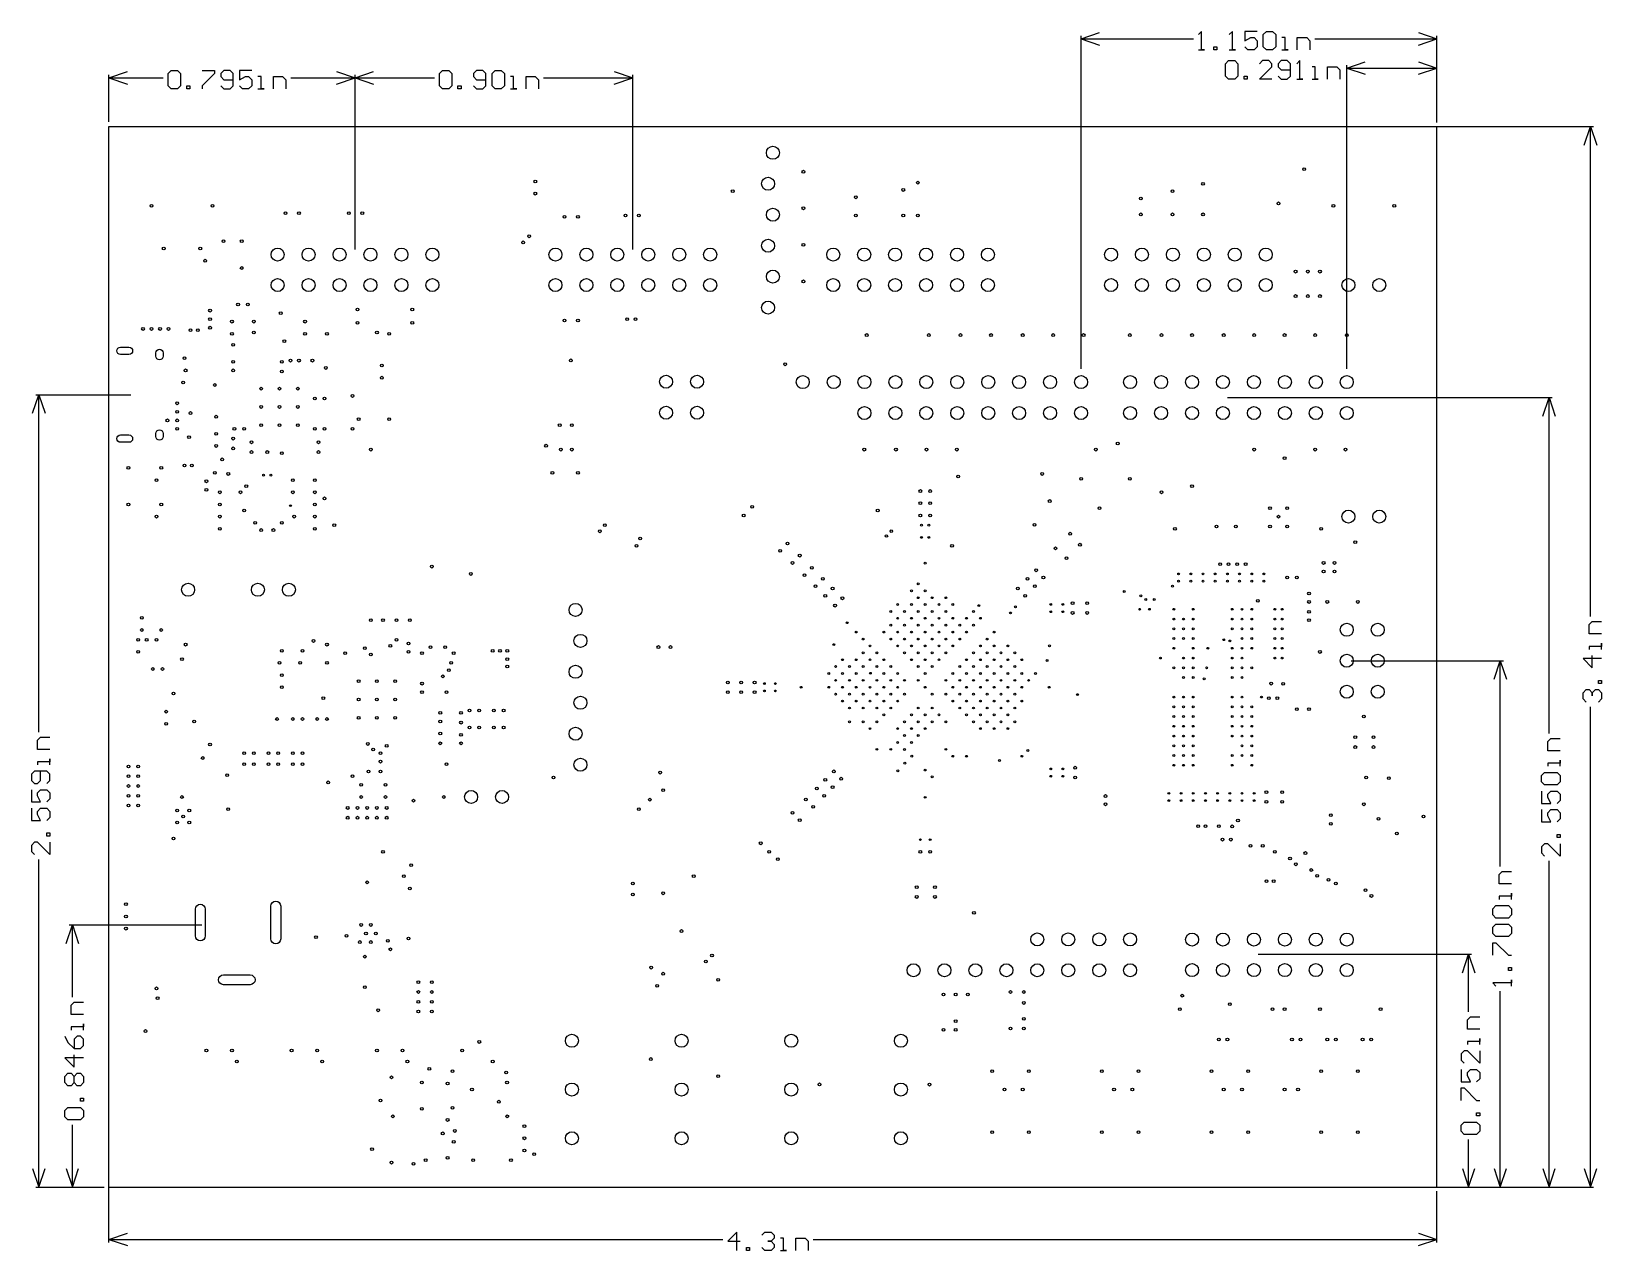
# Model space of a CAD drawing. Header units: millimetres. Extents: x 19 to 148, y 20 to 120.
import ezdxf

# ---------------------------------------------------------------- set-up
doc = ezdxf.new("R2010")
doc.units = ezdxf.units.MM
for name, color, linetype in [('Mechanical1', 6, 'Continuous'), ('PadHoleLayer', 156, 'Continuous'), ('ViaHoleLayer', 16, 'Continuous')]:
    doc.layers.add(name, color=color, linetype=linetype)

msp = doc.modelspace()

# ---------------------------------------------------------------- linework, layer by layer
at = {"layer": 'Mechanical1'}
for p, q in [((105.19, 119.6), (106.71, 120.11)), ((105.19, 92.53), (105.19, 119.85)), ((115.07, 120.21), (114.82, 119.96)), ((115.07, 118.69), (115.07, 120.21)), ((117.61, 120.21), (117.36, 119.96)), ((117.61, 118.69), (117.61, 120.21)), ((119.64, 120.21), (118.63, 120.21)), ((118.63, 120.21), (118.63, 119.45)), ((120.15, 119.96), (120.4, 120.21)), ((120.15, 118.94), (120.15, 119.96)), ((120.4, 120.21), (120.91, 120.21)), ((120.91, 120.21), (121.17, 119.96)), ((121.17, 119.96), (121.17, 118.94)), ((132.88, 120.11), (134.4, 119.6)), ((134.4, 112.75), (134.4, 119.85)), ((105.19, 119.6), (106.71, 119.09)), ((105.19, 119.6), (114.41, 119.6)), ((114.82, 118.69), (115.33, 118.69)), ((115.33, 118.69), (115.07, 118.69)), ((116.09, 118.69), (116.09, 118.94)), ((116.09, 118.94), (116.34, 118.94)), ((116.34, 118.69), (116.09, 118.69)), ((116.34, 118.94), (116.34, 118.69)), ((117.36, 118.69), (117.87, 118.69)), ((117.87, 118.69), (117.61, 118.69)), ((118.63, 119.45), (119.13, 119.7)), ((118.88, 118.69), (118.63, 118.94)), ((119.39, 118.69), (118.88, 118.69)), ((119.13, 119.7), (119.39, 119.7)), ((119.39, 119.7), (119.64, 119.45)), ((119.64, 118.94), (119.39, 118.69)), ((119.64, 119.45), (119.64, 118.94)), ((120.4, 118.69), (120.15, 118.94)), ((120.91, 118.69), (120.4, 118.69)), ((121.17, 118.94), (120.91, 118.69)), ((121.93, 119.7), (121.67, 119.7)), ((121.67, 118.69), (122.18, 118.69)), ((121.93, 118.69), (121.93, 119.7)), ((122.18, 118.69), (121.93, 118.69)), ((122.94, 118.69), (122.94, 119.7)), ((122.94, 119.7), (123.71, 119.7)), ((123.71, 119.7), (123.96, 119.45)), ((123.96, 119.45), (123.96, 118.69)), ((124.37, 119.6), (134.4, 119.6)), ((132.88, 119.09), (134.4, 119.6)), ((117.05, 117.56), (117.3, 117.81)), ((117.05, 116.54), (117.05, 117.56)), ((117.3, 117.81), (117.81, 117.81)), ((117.81, 117.81), (118.06, 117.56)), ((118.06, 117.56), (118.06, 116.54)), ((120.09, 117.81), (119.84, 117.56)), ((119.84, 116.29), (120.86, 117.3)), ((120.6, 117.81), (120.09, 117.81)), ((120.86, 117.56), (120.6, 117.81)), ((120.86, 117.3), (120.86, 117.56)), ((121.62, 117.81), (121.36, 117.56)), ((121.36, 117.56), (121.36, 117.3)), ((121.36, 117.3), (121.62, 117.05)), ((122.12, 117.81), (121.62, 117.81)), ((122.38, 117.56), (122.12, 117.81)), ((122.38, 116.54), (122.38, 117.56)), ((123.14, 117.81), (122.89, 117.56)), ((123.14, 116.29), (123.14, 117.81)), ((124.41, 117.3), (124.16, 117.3)), ((124.41, 116.29), (124.41, 117.3)), ((125.43, 116.29), (125.43, 117.3)), ((125.43, 117.3), (126.19, 117.3)), ((126.19, 117.3), (126.44, 117.05)), ((127, 117.2), (128.52, 117.71)), ((127, 92.53), (127, 117.45)), ((132.88, 117.71), (134.4, 117.2)), ((134.4, 112.75), (134.4, 117.45)), ((25.4, 116.4), (26.92, 116.91)), ((25.4, 112.78), (25.4, 116.65)), ((25.4, 116.4), (26.92, 115.89)), ((25.4, 116.4), (29.86, 116.4)), ((30.27, 116.76), (30.52, 117.01)), ((30.27, 115.74), (30.27, 116.76)), ((30.52, 117.01), (31.03, 117.01)), ((31.03, 117.01), (31.28, 116.76)), ((31.28, 116.76), (31.28, 115.74)), ((33.06, 117.01), (34.08, 117.01)), ((34.08, 116.76), (33.06, 115.74)), ((34.08, 117.01), (34.08, 116.76)), ((34.84, 117.01), (34.59, 116.76)), ((34.59, 116.76), (34.59, 116.5)), ((34.59, 116.5), (34.84, 116.25)), ((35.35, 117.01), (34.84, 117.01)), ((34.84, 116.25), (35.6, 116.25)), ((35.6, 116.76), (35.35, 117.01)), ((35.6, 115.74), (35.6, 116.76)), ((37.12, 117.01), (36.11, 117.01)), ((36.11, 117.01), (36.11, 116.25)), ((36.11, 116.25), (36.62, 116.5)), ((36.62, 116.5), (36.87, 116.5)), ((36.87, 116.5), (37.12, 116.25)), ((37.12, 116.25), (37.12, 115.74)), ((37.89, 116.5), (37.63, 116.5)), ((37.89, 115.49), (37.89, 116.5)), ((38.9, 115.49), (38.9, 116.5)), ((38.9, 116.5), (39.66, 116.5)), ((39.66, 116.5), (39.92, 116.25)), ((39.92, 116.25), (39.92, 115.49)), ((40.32, 116.4), (45.6, 116.4)), ((44.08, 116.91), (45.6, 116.4)), ((44.08, 115.89), (45.6, 116.4)), ((45.6, 116.4), (47.12, 116.91)), ((45.6, 102.33), (45.6, 116.65)), ((45.6, 102.33), (45.6, 116.65)), ((45.6, 116.4), (47.12, 115.89)), ((45.6, 116.4), (52.12, 116.4)), ((52.53, 116.76), (52.78, 117.01)), ((52.53, 115.74), (52.53, 116.76)), ((52.78, 117.01), (53.29, 117.01)), ((53.29, 117.01), (53.55, 116.76)), ((53.55, 116.76), (53.55, 115.74)), ((55.58, 117.01), (55.32, 116.76)), ((55.32, 116.76), (55.32, 116.5)), ((55.32, 116.5), (55.58, 116.25)), ((56.09, 117.01), (55.58, 117.01)), ((55.58, 116.25), (56.34, 116.25)), ((56.34, 116.76), (56.09, 117.01)), ((56.34, 115.74), (56.34, 116.76)), ((56.85, 116.76), (57.1, 117.01)), ((56.85, 115.74), (56.85, 116.76)), ((57.1, 117.01), (57.61, 117.01)), ((57.61, 117.01), (57.86, 116.76)), ((57.86, 116.76), (57.86, 115.74)), ((58.62, 116.5), (58.37, 116.5)), ((58.62, 115.49), (58.62, 116.5)), ((59.64, 115.49), (59.64, 116.5)), ((59.64, 116.5), (60.4, 116.5)), ((60.4, 116.5), (60.66, 116.25)), ((60.66, 116.25), (60.66, 115.49)), ((61.06, 116.4), (68.4, 116.4)), ((66.88, 116.91), (68.4, 116.4)), ((66.88, 115.89), (68.4, 116.4)), ((68.4, 102.33), (68.4, 116.65)), ((117.3, 116.29), (117.05, 116.54)), ((117.81, 116.29), (117.3, 116.29)), ((118.06, 116.54), (117.81, 116.29)), ((118.57, 116.29), (118.57, 116.54)), ((118.57, 116.54), (118.82, 116.54)), ((118.82, 116.29), (118.57, 116.29)), ((118.82, 116.54), (118.82, 116.29)), ((120.86, 116.29), (119.84, 116.29)), ((121.36, 116.54), (121.62, 116.29)), ((121.62, 117.05), (122.38, 117.05)), ((121.62, 116.29), (122.12, 116.29)), ((122.12, 116.29), (122.38, 116.54)), ((122.89, 116.29), (123.39, 116.29)), ((123.39, 116.29), (123.14, 116.29)), ((124.16, 116.29), (124.66, 116.29)), ((124.66, 116.29), (124.41, 116.29)), ((126.44, 117.05), (126.44, 116.29)), ((127, 117.2), (128.52, 116.69)), ((127, 117.2), (130.7, 117.2)), ((130.7, 117.2), (134.4, 117.2)), ((132.88, 116.69), (134.4, 117.2)), ((30.52, 115.49), (30.27, 115.74)), ((31.03, 115.49), (30.52, 115.49)), ((31.28, 115.74), (31.03, 115.49)), ((31.79, 115.49), (31.79, 115.74)), ((31.79, 115.74), (32.05, 115.74)), ((32.05, 115.49), (31.79, 115.49)), ((32.05, 115.74), (32.05, 115.49)), ((33.06, 115.74), (33.06, 115.49)), ((34.59, 115.74), (34.84, 115.49)), ((34.84, 115.49), (35.35, 115.49)), ((35.35, 115.49), (35.6, 115.74)), ((36.36, 115.49), (36.11, 115.74)), ((36.87, 115.49), (36.36, 115.49)), ((37.12, 115.74), (36.87, 115.49)), ((37.63, 115.49), (38.14, 115.49)), ((38.14, 115.49), (37.89, 115.49)), ((52.78, 115.49), (52.53, 115.74)), ((53.29, 115.49), (52.78, 115.49)), ((53.55, 115.74), (53.29, 115.49)), ((54.05, 115.49), (54.05, 115.74)), ((54.05, 115.74), (54.31, 115.74)), ((54.31, 115.49), (54.05, 115.49)), ((54.31, 115.74), (54.31, 115.49)), ((55.32, 115.74), (55.58, 115.49)), ((55.58, 115.49), (56.09, 115.49)), ((56.09, 115.49), (56.34, 115.74)), ((57.1, 115.49), (56.85, 115.74)), ((57.61, 115.49), (57.1, 115.49)), ((57.86, 115.74), (57.61, 115.49)), ((58.37, 115.49), (58.88, 115.49)), ((58.88, 115.49), (58.62, 115.49)), ((25.4, 112.4), (93.98, 112.4)), ((25.4, 25.4), (25.4, 112.4)), ((25.78, 112.4), (147.25, 112.4)), ((93.98, 112.4), (134.4, 112.4)), ((134.4, 25.4), (134.4, 112.4)), ((146.49, 110.88), (147, 112.4)), ((147, 112.4), (147.51, 110.88)), ((147, 72.2), (147, 112.4)), ((25.4, 20.85), (25.4, 112.02)), ((19.14, 88.88), (19.65, 90.4)), ((19.4, 90.4), (27.2, 90.4)), ((19.65, 90.4), (20.16, 88.88)), ((19.65, 62.72), (19.65, 90.4)), ((117.2, 90.17), (143.85, 90.17)), ((143.09, 88.65), (143.6, 90.17)), ((143.6, 90.17), (144.11, 88.65)), ((143.6, 62.61), (143.6, 90.17)), ((146.9, 71.54), (147.15, 71.79)), ((146.9, 70.78), (146.9, 71.54)), ((147.15, 71.79), (147.91, 71.79)), ((147.91, 70.78), (146.9, 70.78)), ((147.91, 69.76), (146.9, 69.76)), ((146.9, 69.76), (146.9, 69.51)), ((147.91, 69.51), (147.91, 70.02)), ((147.91, 70.02), (147.91, 69.76)), ((127.36, 68.58), (139.85, 68.58)), ((139.09, 67.06), (139.6, 68.58)), ((139.6, 68.58), (140.11, 67.06)), ((139.6, 51.69), (139.6, 68.58)), ((147.91, 68.75), (146.39, 68.75)), ((146.39, 68.75), (147.15, 67.99)), ((147.15, 67.99), (147.15, 69)), ((146.39, 65.95), (146.64, 66.21)), ((146.39, 65.45), (146.39, 65.95)), ((146.64, 66.21), (146.9, 66.21)), ((146.9, 66.21), (147.15, 65.95)), ((147.15, 65.95), (147.41, 66.21)), ((147.15, 65.95), (147.15, 65.7)), ((147.15, 65.7), (147.15, 65.95)), ((147.41, 66.21), (147.66, 66.21)), ((147.66, 66.72), (147.66, 66.97)), ((147.66, 66.97), (147.91, 66.97)), ((147.91, 66.72), (147.66, 66.72)), ((147.66, 66.21), (147.91, 65.95)), ((147.91, 66.97), (147.91, 66.72)), ((147.91, 65.95), (147.91, 65.45)), ((146.64, 65.19), (146.39, 65.45)), ((147, 25.4), (147, 64.79)), ((147.91, 65.45), (147.66, 65.19)), ((19.55, 62.06), (19.8, 62.32)), ((19.55, 61.3), (19.55, 62.06)), ((19.8, 62.32), (20.56, 62.32)), ((143.5, 61.95), (143.75, 62.2)), ((143.5, 61.19), (143.5, 61.95)), ((143.75, 62.2), (144.51, 62.2)), ((20.56, 61.3), (19.55, 61.3)), ((144.51, 61.19), (143.5, 61.19)), ((19.29, 59.52), (19.04, 59.27)), ((20.31, 59.52), (19.29, 59.52)), ((20.56, 60.29), (19.55, 60.29)), ((19.55, 60.29), (19.55, 60.03)), ((19.8, 58.76), (19.8, 59.52)), ((20.56, 59.27), (20.31, 59.52)), ((20.56, 60.03), (20.56, 60.54)), ((20.56, 60.54), (20.56, 60.29)), ((142.99, 59.16), (143.24, 59.41)), ((143.24, 59.41), (144.26, 59.41)), ((144.51, 60.17), (143.5, 60.17)), ((143.5, 60.17), (143.5, 59.92)), ((144.26, 59.41), (144.51, 59.16)), ((144.51, 59.92), (144.51, 60.43)), ((144.51, 60.43), (144.51, 60.17)), ((19.04, 59.27), (19.04, 58.76)), ((19.04, 58.76), (19.29, 58.51)), ((19.04, 58), (19.04, 56.99)), ((19.29, 58.51), (19.55, 58.51)), ((19.55, 58.51), (19.8, 58.76)), ((19.55, 57.75), (19.8, 58)), ((19.8, 58), (20.31, 58)), ((20.31, 58.51), (20.56, 58.76)), ((20.31, 58), (20.56, 57.75)), ((20.56, 58.76), (20.56, 59.27)), ((142.99, 58.65), (142.99, 59.16)), ((143.24, 58.39), (142.99, 58.65)), ((144.26, 58.39), (143.24, 58.39)), ((144.51, 58.65), (144.26, 58.39)), ((144.51, 59.16), (144.51, 58.65)), ((19.04, 56.99), (19.8, 56.99)), ((19.55, 57.49), (19.55, 57.75)), ((19.8, 56.99), (19.55, 57.49)), ((20.56, 57.24), (20.31, 56.99)), ((20.56, 57.75), (20.56, 57.24)), ((142.99, 57.89), (142.99, 56.87)), ((142.99, 56.87), (143.75, 56.87)), ((143.5, 57.63), (143.75, 57.89)), ((143.5, 57.38), (143.5, 57.63)), ((143.75, 56.87), (143.5, 57.38)), ((143.75, 57.89), (144.26, 57.89)), ((144.26, 57.89), (144.51, 57.63)), ((144.51, 57.12), (144.26, 56.87)), ((144.51, 57.63), (144.51, 57.12)), ((19.04, 56.48), (19.04, 55.46)), ((19.04, 55.46), (19.8, 55.46)), ((19.55, 56.22), (19.8, 56.48)), ((19.55, 55.97), (19.55, 56.22)), ((19.8, 55.46), (19.55, 55.97)), ((19.8, 56.48), (20.31, 56.48)), ((20.31, 56.48), (20.56, 56.22)), ((20.56, 55.72), (20.31, 55.46)), ((20.56, 56.22), (20.56, 55.72)), ((142.99, 56.36), (142.99, 55.35)), ((143.5, 56.11), (143.75, 56.36)), ((143.5, 55.86), (143.5, 56.11)), ((143.75, 55.35), (143.5, 55.86)), ((143.75, 56.36), (144.26, 56.36)), ((144.26, 56.36), (144.51, 56.11)), ((144.51, 55.6), (144.26, 55.35)), ((144.51, 56.11), (144.51, 55.6)), ((20.31, 54.19), (20.31, 54.45)), ((20.31, 54.45), (20.56, 54.45)), ((20.56, 54.19), (20.31, 54.19)), ((20.56, 54.45), (20.56, 54.19)), ((142.99, 55.35), (143.75, 55.35)), ((144.26, 54.08), (144.26, 54.33)), ((144.26, 54.33), (144.51, 54.33)), ((144.51, 54.33), (144.51, 54.08)), ((19.29, 53.68), (19.04, 53.43)), ((19.04, 53.43), (19.04, 52.92)), ((19.04, 52.92), (19.29, 52.67)), ((19.55, 53.68), (19.29, 53.68)), ((20.56, 52.67), (19.55, 53.68)), ((20.56, 53.68), (20.56, 52.67)), ((143.24, 53.57), (142.99, 53.32)), ((142.99, 53.32), (142.99, 52.81)), ((143.5, 53.57), (143.24, 53.57)), ((144.51, 52.55), (143.5, 53.57)), ((144.51, 54.08), (144.26, 54.08)), ((144.51, 53.57), (144.51, 52.55)), ((19.65, 25.4), (19.65, 52.26)), ((142.99, 52.81), (143.24, 52.55)), ((143.6, 25.4), (143.6, 52.15)), ((139.5, 51.03), (139.75, 51.28)), ((139.5, 50.27), (139.5, 51.03)), ((140.51, 50.27), (139.5, 50.27)), ((139.75, 51.28), (140.51, 51.28)), ((140.51, 49.25), (139.5, 49.25)), ((139.5, 49.25), (139.5, 49)), ((140.51, 49), (140.51, 49.5)), ((140.51, 49.5), (140.51, 49.25)), ((138.99, 48.23), (139.24, 48.49)), ((138.99, 47.73), (138.99, 48.23)), ((139.24, 47.47), (138.99, 47.73)), ((139.24, 48.49), (140.26, 48.49)), ((140.26, 48.49), (140.51, 48.23)), ((140.51, 47.73), (140.26, 47.47)), ((140.51, 48.23), (140.51, 47.73)), ((21.89, 45.38), (22.4, 46.9)), ((22.15, 46.9), (33.04, 46.9)), ((22.4, 46.9), (22.91, 45.38)), ((22.4, 40.97), (22.4, 46.9)), ((138.99, 46.71), (139.24, 46.96)), ((138.99, 46.2), (138.99, 46.71)), ((140.26, 47.47), (139.24, 47.47)), ((139.24, 46.96), (140.26, 46.96)), ((140.26, 46.96), (140.51, 46.71)), ((140.51, 46.71), (140.51, 46.2)), ((139.24, 45.95), (138.99, 46.2)), ((138.99, 44.43), (138.99, 45.44)), ((138.99, 45.44), (139.24, 45.44)), ((140.26, 45.95), (139.24, 45.95)), ((139.24, 45.44), (140.26, 44.43)), ((140.51, 46.2), (140.26, 45.95)), ((119.74, 44.5), (137.25, 44.5)), ((136.49, 42.98), (137, 44.5)), ((137, 44.5), (137.51, 42.98)), ((137, 39.77), (137, 44.5)), ((140.26, 44.43), (140.51, 44.43)), ((140.26, 43.16), (140.26, 43.41)), ((140.26, 43.41), (140.51, 43.41)), ((140.51, 43.16), (140.26, 43.16)), ((140.51, 43.41), (140.51, 43.16)), ((140.51, 42.14), (138.99, 42.14)), ((138.99, 42.14), (139.24, 41.89)), ((139.6, 25.4), (139.6, 41.48)), ((140.51, 41.89), (140.51, 42.39)), ((140.51, 42.39), (140.51, 42.14)), ((22.3, 40.31), (22.55, 40.57)), ((22.3, 39.55), (22.3, 40.31)), ((22.55, 40.57), (23.31, 40.57)), ((23.31, 39.55), (22.3, 39.55)), ((23.31, 38.28), (23.31, 38.79)), ((23.31, 38.79), (23.31, 38.54)), ((136.9, 39.11), (137.15, 39.37)), ((136.9, 38.35), (136.9, 39.11)), ((137.15, 39.37), (137.91, 39.37)), ((21.79, 37.77), (22.04, 37.27)), ((23.31, 38.54), (22.3, 38.54)), ((22.3, 38.54), (22.3, 38.28)), ((22.81, 37.77), (22.55, 37.52)), ((22.55, 37.52), (22.55, 36.76)), ((23.06, 37.77), (22.81, 37.77)), ((23.31, 37.52), (23.06, 37.77)), ((23.31, 37.01), (23.31, 37.52)), ((137.91, 38.35), (136.9, 38.35)), ((137.91, 37.08), (137.91, 37.59)), ((137.91, 37.59), (137.91, 37.34)), ((22.04, 37.27), (22.55, 36.76)), ((22.55, 36.76), (23.06, 36.76)), ((22.55, 35.24), (22.55, 36.25)), ((23.06, 36.76), (23.31, 37.01)), ((136.64, 36.57), (136.39, 36.32)), ((136.39, 36.32), (136.39, 35.81)), ((136.9, 36.57), (136.64, 36.57)), ((137.91, 37.34), (136.9, 37.34)), ((136.9, 37.34), (136.9, 37.08)), ((137.91, 35.56), (136.9, 36.57)), ((137.91, 36.57), (137.91, 35.56)), ((23.31, 36), (21.79, 36)), ((21.79, 36), (22.55, 35.24)), ((136.39, 35.81), (136.64, 35.56)), ((136.39, 35.05), (136.39, 34.04)), ((136.9, 34.8), (137.15, 35.05)), ((136.9, 34.54), (136.9, 34.8)), ((137.15, 35.05), (137.66, 35.05)), ((137.66, 35.05), (137.91, 34.8)), ((137.91, 34.8), (137.91, 34.29)), ((21.79, 34.47), (22.04, 34.73)), ((21.79, 33.97), (21.79, 34.47)), ((22.04, 33.71), (21.79, 33.97)), ((22.04, 34.73), (22.3, 34.73)), ((22.3, 33.71), (22.04, 33.71)), ((22.3, 34.73), (22.55, 34.47)), ((22.55, 33.97), (22.3, 33.71)), ((22.55, 34.47), (22.81, 34.73)), ((22.55, 33.97), (22.55, 34.47)), ((22.81, 33.71), (22.55, 33.97)), ((22.81, 34.73), (23.06, 34.73)), ((23.06, 33.71), (22.81, 33.71)), ((23.06, 34.73), (23.31, 34.47)), ((23.31, 33.97), (23.06, 33.71)), ((23.31, 34.47), (23.31, 33.97)), ((136.39, 34.04), (137.15, 34.04)), ((136.39, 32.51), (136.39, 33.53)), ((136.39, 33.53), (136.64, 33.53)), ((136.64, 33.53), (137.66, 32.51)), ((137.15, 34.04), (136.9, 34.54)), ((137.91, 34.29), (137.66, 34.04)), ((23.06, 32.44), (23.06, 32.7)), ((23.06, 32.7), (23.31, 32.7)), ((23.31, 32.44), (23.06, 32.44)), ((23.31, 32.7), (23.31, 32.44)), ((137.66, 32.51), (137.91, 32.51)), ((21.79, 31.68), (22.04, 31.93)), ((21.79, 31.17), (21.79, 31.68)), ((22.04, 30.92), (21.79, 31.17)), ((22.04, 31.93), (23.06, 31.93)), ((23.06, 31.93), (23.31, 31.68)), ((23.31, 31.17), (23.06, 30.92)), ((23.31, 31.68), (23.31, 31.17)), ((137.66, 31.24), (137.66, 31.5)), ((137.66, 31.5), (137.91, 31.5)), ((137.91, 31.24), (137.66, 31.24)), ((137.91, 31.5), (137.91, 31.24)), ((23.06, 30.92), (22.04, 30.92)), ((22.4, 25.4), (22.4, 30.51)), ((136.39, 30.48), (136.64, 30.73)), ((136.39, 29.97), (136.39, 30.48)), ((136.64, 29.72), (136.39, 29.97)), ((136.64, 30.73), (137.66, 30.73)), ((137.66, 29.72), (136.64, 29.72)), ((137.66, 30.73), (137.91, 30.48)), ((137.91, 29.97), (137.66, 29.72)), ((137.91, 30.48), (137.91, 29.97)), ((137, 25.4), (137, 29.31)), ((19.14, 26.92), (19.65, 25.4)), ((19.65, 25.4), (20.16, 26.92)), ((21.89, 26.92), (22.4, 25.4)), ((22.4, 25.4), (22.91, 26.92)), ((136.49, 26.92), (137, 25.4)), ((137, 25.4), (137.51, 26.92)), ((139.09, 26.92), (139.6, 25.4)), ((139.6, 25.4), (140.11, 26.92)), ((143.09, 26.92), (143.6, 25.4)), ((143.6, 25.4), (144.11, 26.92)), ((146.49, 26.92), (147, 25.4)), ((147, 25.4), (147.51, 26.92)), ((19.4, 25.4), (25.02, 25.4)), ((22.15, 25.4), (25.02, 25.4)), ((25.4, 25.4), (93.98, 25.4)), ((25.4, 25.4), (147.25, 25.4)), ((93.98, 25.4), (134.4, 25.4)), ((134.4, 20.85), (134.4, 25.05)), ((134.75, 25.4), (137.25, 25.4)), ((134.75, 25.4), (139.85, 25.4)), ((134.75, 25.4), (143.85, 25.4)), ((25.4, 21.1), (26.92, 21.61)), ((25.4, 21.1), (26.92, 20.59)), ((25.4, 21.1), (75.79, 21.1)), ((76.95, 21.71), (76.19, 20.95)), ((76.19, 20.95), (77.21, 20.95)), ((76.95, 20.19), (76.95, 21.71)), ((78.99, 21.46), (79.24, 21.71)), ((79.24, 21.71), (79.75, 21.71)), ((79.75, 20.95), (79.49, 20.95)), ((79.49, 20.95), (79.75, 20.95)), ((79.75, 21.71), (80, 21.46)), ((80, 21.2), (79.75, 20.95)), ((79.75, 20.95), (80, 20.69)), ((80, 21.46), (80, 21.2)), ((80, 20.69), (80, 20.44)), ((80.76, 21.2), (80.51, 21.2)), ((80.76, 20.19), (80.76, 21.2)), ((81.78, 20.19), (81.78, 21.2)), ((81.78, 21.2), (82.54, 21.2)), ((82.54, 21.2), (82.79, 20.95)), ((82.79, 20.95), (82.79, 20.19)), ((83.2, 21.1), (134.4, 21.1)), ((132.88, 21.61), (134.4, 21.1)), ((132.88, 20.59), (134.4, 21.1)), ((77.72, 20.19), (77.72, 20.44)), ((77.72, 20.44), (77.97, 20.44)), ((77.97, 20.19), (77.72, 20.19)), ((77.97, 20.44), (77.97, 20.19)), ((79.24, 20.19), (78.99, 20.44)), ((79.75, 20.19), (79.24, 20.19)), ((80, 20.44), (79.75, 20.19)), ((80.51, 20.19), (81.02, 20.19)), ((81.02, 20.19), (80.76, 20.19))]:
    msp.add_line(p, q, dxfattribs=at)
at = {"layer": 'PadHoleLayer'}
for points in [[(26.35, 94.3), (27.05, 94.3, -1), (27.05, 93.7), (26.35, 93.7, -1)], [(29.25, 93.57), (29.25, 93.83, -1), (29.85, 93.83), (29.85, 93.57, -1)], [(26.35, 87.1), (27.05, 87.1, -1), (27.05, 86.5), (26.35, 86.5, -1)], [(29.25, 86.97), (29.25, 87.22, -1), (29.85, 87.22), (29.85, 86.97, -1)], [(32.5, 46), (32.5, 48.2, -1), (33.3, 48.2), (33.3, 46, -1)], [(39.5, 48.45), (39.5, 45.75, -1), (38.7, 45.75), (38.7, 48.45, -1)], [(37, 42), (34.8, 42, -1), (34.8, 42.8), (37, 42.8, -1)]]:
    msp.add_lwpolyline(points, format="xyb", close=True, dxfattribs=at)
msp.add_lwpolyline([(121.4, 80.4), (121.4, 80.4), (121.4, 80.4), (121.4, 80.4)], close=True, dxfattribs=at)
for centre, radius in [((79.9, 110.25), 0.534), ((79.5, 107.71), 0.534), ((79.9, 105.17), 0.534), ((79.5, 102.63), 0.534), ((39.25, 101.9), 0.534), ((41.79, 101.9), 0.534), ((44.33, 101.9), 0.534), ((46.87, 101.9), 0.534), ((49.41, 101.9), 0.534), ((51.95, 101.9), 0.534), ((62.05, 101.9), 0.534), ((64.59, 101.9), 0.534), ((67.13, 101.9), 0.534), ((69.67, 101.9), 0.534), ((72.21, 101.9), 0.534), ((74.75, 101.9), 0.534), ((84.85, 101.9), 0.534), ((87.39, 101.9), 0.534), ((89.93, 101.9), 0.534), ((92.47, 101.9), 0.534), ((95.01, 101.9), 0.534), ((97.55, 101.9), 0.534), ((107.65, 101.9), 0.534), ((110.19, 101.9), 0.534), ((112.73, 101.9), 0.534), ((115.27, 101.9), 0.534), ((117.81, 101.9), 0.534), ((120.35, 101.9), 0.534), ((79.9, 100.09), 0.534), ((39.25, 99.4), 0.534), ((41.79, 99.4), 0.534), ((44.33, 99.4), 0.534), ((46.87, 99.4), 0.534), ((49.41, 99.4), 0.534), ((51.95, 99.4), 0.534), ((62.05, 99.4), 0.534), ((64.59, 99.4), 0.534), ((67.13, 99.4), 0.534), ((69.67, 99.4), 0.534), ((72.21, 99.4), 0.534), ((74.75, 99.4), 0.534), ((84.85, 99.4), 0.534), ((87.39, 99.4), 0.534), ((89.93, 99.4), 0.534), ((92.47, 99.4), 0.534), ((95.01, 99.4), 0.534), ((97.55, 99.4), 0.534), ((107.65, 99.4), 0.534), ((110.19, 99.4), 0.534), ((112.73, 99.4), 0.534), ((115.27, 99.4), 0.534), ((117.81, 99.4), 0.534), ((120.35, 99.4), 0.534), ((127.13, 99.4), 0.534), ((129.67, 99.4), 0.534), ((79.5, 97.55), 0.534), ((71.13, 91.47), 0.534), ((73.67, 91.47), 0.534), ((82.35, 91.44), 0.534), ((84.89, 91.44), 0.534), ((87.41, 91.44), 0.534), ((89.95, 91.44), 0.534), ((92.49, 91.44), 0.534), ((95.03, 91.44), 0.534), ((97.57, 91.44), 0.534), ((100.11, 91.44), 0.534), ((102.65, 91.44), 0.534), ((105.19, 91.44), 0.534), ((109.22, 91.44), 0.534), ((111.76, 91.44), 0.534), ((114.3, 91.44), 0.534), ((116.84, 91.44), 0.534), ((119.38, 91.44), 0.534), ((121.92, 91.44), 0.534), ((124.46, 91.44), 0.534), ((127, 91.44), 0.534), ((71.13, 88.93), 0.534), ((73.67, 88.93), 0.534), ((87.41, 88.9), 0.534), ((89.95, 88.9), 0.534), ((92.49, 88.9), 0.534), ((95.03, 88.9), 0.534), ((97.57, 88.9), 0.534), ((100.11, 88.9), 0.534), ((102.65, 88.9), 0.534), ((105.19, 88.9), 0.534), ((109.22, 88.9), 0.534), ((111.76, 88.9), 0.534), ((114.3, 88.9), 0.534), ((116.84, 88.9), 0.534), ((119.38, 88.9), 0.534), ((121.92, 88.9), 0.534), ((124.46, 88.9), 0.534), ((127, 88.9), 0.534), ((127.13, 80.4), 0.534), ((129.67, 80.4), 0.534), ((31.9, 74.4), 0.534), ((37.63, 74.4), 0.534), ((40.17, 74.4), 0.534), ((63.7, 72.75), 0.534), ((127, 71.12), 0.534), ((129.54, 71.12), 0.534), ((64.1, 70.21), 0.534), ((127, 68.58), 0.534), ((129.54, 68.58), 0.534), ((63.7, 67.67), 0.534), ((127, 66.04), 0.534), ((129.54, 66.04), 0.534), ((64.1, 65.13), 0.534), ((63.7, 62.59), 0.534), ((64.1, 60.05), 0.534), ((55.13, 57.4), 0.534), ((57.67, 57.4), 0.534), ((101.6, 45.72), 0.534), ((104.14, 45.72), 0.534), ((106.68, 45.72), 0.534), ((109.22, 45.72), 0.534), ((114.3, 45.7), 0.534), ((116.84, 45.7), 0.534), ((119.38, 45.7), 0.534), ((121.92, 45.7), 0.534), ((124.46, 45.7), 0.534), ((127, 45.7), 0.534), ((91.44, 43.18), 0.534), ((93.98, 43.18), 0.534), ((96.52, 43.18), 0.534), ((99.06, 43.18), 0.534), ((101.6, 43.18), 0.534), ((104.14, 43.18), 0.534), ((106.68, 43.18), 0.534), ((109.22, 43.18), 0.534), ((114.3, 43.2), 0.534), ((116.84, 43.2), 0.534), ((119.38, 43.2), 0.534), ((121.92, 43.2), 0.534), ((124.46, 43.2), 0.534), ((127, 43.2), 0.534), ((63.4, 37.4), 0.534), ((72.4, 37.4), 0.534), ((81.4, 37.4), 0.534), ((90.4, 37.4), 0.534), ((63.4, 33.4), 0.533), ((72.4, 33.4), 0.533), ((81.4, 33.4), 0.533), ((90.4, 33.4), 0.533), ((63.4, 29.4), 0.533), ((72.4, 29.4), 0.533), ((81.4, 29.4), 0.533), ((90.4, 29.4), 0.533)]:
    msp.add_circle(centre, radius, dxfattribs=at)
at = {"layer": 'ViaHoleLayer'}
for centre, radius in [((82.4, 108.7), 0.115), ((123.5, 108.9), 0.115), ((60.4, 107.9), 0.115), ((60.4, 106.9), 0.115), ((76.6, 107.1), 0.115), ((90.6, 107.2), 0.115), ((91.8, 107.8), 0.115), ((112.7, 107.1), 0.115), ((115.2, 107.7), 0.115), ((28.9, 105.9), 0.115), ((33.9, 105.9), 0.115), ((82.4, 105.7), 0.115), ((86.7, 106.6), 0.115), ((110.1, 106.5), 0.115), ((121.4, 106.1), 0.115), ((125.9, 105.9), 0.115), ((130.9, 105.9), 0.115), ((39.9, 105.3), 0.115), ((41, 105.3), 0.115), ((45.1, 105.3), 0.115), ((46.2, 105.3), 0.115), ((62.8, 105), 0.115), ((63.9, 105), 0.115), ((67.8, 105.1), 0.115), ((68.9, 105.1), 0.115), ((86.7, 105.1), 0.115), ((90.6, 105.1), 0.115), ((91.8, 105.1), 0.115), ((110.1, 105.2), 0.115), ((112.7, 105.2), 0.115), ((115.2, 105.2), 0.115), ((34.8, 103), 0.115), ((36.3, 103), 0.115), ((59.9, 103.4), 0.115), ((29.9, 102.4), 0.115), ((32.9, 102.4), 0.115), ((59.4, 102.9), 0.115), ((82.4, 102.7), 0.115), ((33.3, 101.4), 0.115), ((36.3, 100.8), 0.115), ((122.8, 100.5), 0.115), ((123.8, 100.5), 0.115), ((124.8, 100.5), 0.115), ((82.4, 99.7), 0.115), ((122.8, 98.5), 0.115), ((123.8, 98.5), 0.115), ((124.8, 98.5), 0.115), ((33.7, 97.3), 0.115), ((33.7, 96.6), 0.115), ((36, 97.8), 0.115), ((36.8, 97.8), 0.115), ((39.5, 97.1), 0.115), ((45.8, 97.4), 0.115), ((50.3, 97.4), 0.115), ((67.94, 96.6), 0.115), ((68.62, 96.6), 0.115), ((28.2, 95.8), 0.115), ((28.9, 95.8), 0.115), ((29.6, 95.8), 0.115), ((30.3, 95.8), 0.115), ((32.1, 95.7), 0.115), ((32.7, 95.7), 0.115), ((33.7, 95.9), 0.115), ((35.5, 96.4), 0.115), ((35.5, 95.4), 0.115), ((37.3, 96.4), 0.115), ((37.3, 95.5), 0.115), ((41.5, 96.4), 0.115), ((41.5, 95.4), 0.115), ((43.3, 95.4), 0.115), ((45.8, 96.3), 0.115), ((47.4, 95.5), 0.115), ((48.4, 95.4), 0.115), ((50.3, 96.3), 0.115), ((62.8, 96.5), 0.115), ((63.9, 96.5), 0.115), ((87.6, 95.3), 0.115), ((92.7, 95.3), 0.115), ((95.3, 95.3), 0.115), ((97.8, 95.3), 0.115), ((100.4, 95.3), 0.115), ((102.9, 95.3), 0.115), ((105.4, 95.3), 0.115), ((109.2, 95.3), 0.115), ((111.8, 95.3), 0.115), ((114.3, 95.3), 0.115), ((116.9, 95.3), 0.115), ((119.4, 95.3), 0.115), ((121.9, 95.3), 0.115), ((124.4, 95.3), 0.115), ((127, 95.3), 0.115), ((35.6, 94.5), 0.115), ((39.8, 94.8), 0.115), ((31.6, 93.4), 0.115), ((35.6, 93.1), 0.115), ((39.6, 93.1), 0.115), ((40.3, 93.2), 0.115), ((41, 93.2), 0.115), ((42.1, 93.2), 0.115), ((47.8, 92.8), 0.115), ((63.32, 93.22), 0.115), ((80.9, 92.9), 0.115), ((31.5, 91.4), 0.115), ((31.7, 92.4), 0.115), ((35.6, 92.4), 0.115), ((39.6, 92.3), 0.115), ((43.2, 92.6), 0.115), ((47.8, 91.8), 0.115), ((34.1, 91.2), 0.115), ((37.9, 90.9), 0.115), ((39.4, 90.9), 0.115), ((40.9, 90.9), 0.115), ((42.3, 90.1), 0.115), ((43.1, 90.1), 0.115), ((45.4, 90.3), 0.115), ((31, 89.7), 0.115), ((31, 89), 0.115), ((32.1, 88.9), 0.115), ((37.9, 89.4), 0.115), ((39.4, 89.4), 0.115), ((40.9, 89.4), 0.115), ((30.2, 88.3), 0.115), ((31, 88.3), 0.115), ((31, 87.6), 0.115), ((34.2, 88.6), 0.115), ((35.7, 87.6), 0.115), ((36.5, 87.6), 0.115), ((37.9, 87.9), 0.115), ((39.4, 87.9), 0.115), ((40.9, 87.9), 0.115), ((42.3, 87.6), 0.115), ((43.1, 87.6), 0.115), ((45.4, 87.6), 0.115), ((45.9, 88.4), 0.115), ((48.4, 88.4), 0.115), ((62.4, 87.9), 0.115), ((63.4, 87.9), 0.115), ((31.98, 86.92), 0.115), ((34.2, 87.2), 0.115), ((35.6, 86.8), 0.115), ((37.1, 86.5), 0.115), ((42.6, 86.5), 0.115), ((108.2, 86.4), 0.115), ((34.2, 86.2), 0.115), ((34.7, 85.1), 0.115), ((35.6, 86), 0.115), ((37.1, 85.7), 0.115), ((38.4, 85.7), 0.115), ((39.6, 85.6), 0.115), ((42.6, 85.7), 0.115), ((46.9, 85.9), 0.115), ((61.28, 86.22), 0.115), ((62.5, 85.9), 0.115), ((63.4, 85.9), 0.115), ((87.4, 85.9), 0.115), ((90, 85.9), 0.115), ((92.5, 85.9), 0.115), ((95, 85.9), 0.115), ((106.4, 85.9), 0.115), ((119.4, 85.9), 0.115), ((121.9, 85.2), 0.115), ((124.4, 85.9), 0.115), ((126.9, 85.9), 0.115), ((27, 84.4), 0.115), ((29.7, 84.4), 0.115), ((31.6, 84.6), 0.115), ((32.2, 84.6), 0.115), ((34.1, 84), 0.115), ((35.2, 83.9), 0.115), ((38.1, 83.8), 0.075), ((38.7, 83.8), 0.075), ((61.8, 84), 0.115), ((63.9, 84), 0.115), ((95.1, 83.7), 0.115), ((102, 83.9), 0.115), ((29.3, 83.4), 0.115), ((33.4, 83.3), 0.115), ((33.4, 82.6), 0.115), ((34.5, 82.4), 0.115), ((36.2, 82.4), 0.115), ((36.68, 82.9), 0.115), ((40.5, 83.4), 0.115), ((40.5, 82.4), 0.115), ((42.3, 83.4), 0.115), ((42.3, 82.4), 0.115), ((92, 82.5), 0.115), ((92.8, 82.5), 0.115), ((105.2, 83.5), 0.115), ((109.2, 83.5), 0.115), ((111.8, 82.4), 0.115), ((114.3, 82.9), 0.115), ((27, 81.4), 0.115), ((29.7, 81.4), 0.115), ((34.5, 81.4), 0.115), ((40.3, 81.3), 0.075), ((42.3, 81.4), 0.115), ((43.1, 81.9), 0.115), ((78.2, 81.2), 0.115), ((92, 81.5), 0.115), ((92.8, 81.5), 0.115), ((102.62, 81.68), 0.115), ((106.7, 81.1), 0.115), ((120.7, 81.1), 0.113), ((122.1, 81.1), 0.113), ((29.3, 80.4), 0.115), ((34.5, 80.4), 0.115), ((36.5, 80.9), 0.115), ((37.4, 79.9), 0.115), ((39.6, 79.9), 0.115), ((40.6, 80.4), 0.115), ((42.3, 80.4), 0.115), ((77.5, 80.5), 0.115), ((88.5, 80.9), 0.115), ((92, 80.5), 0.115), ((92.8, 80.5), 0.115), ((121.4, 80.4), 0.113), ((34.5, 79.4), 0.115), ((37.9, 79.3), 0.115), ((38.9, 79.3), 0.115), ((42.3, 79.4), 0.115), ((43.9, 79.7), 0.115), ((65.7, 79.2), 0.115), ((66.1, 79.7), 0.115), ((69, 78.6), 0.115), ((89.22, 78.82), 0.1), ((89.61, 79.21), 0.1), ((92.1, 79.7), 0.075), ((92.1, 78.7), 0.075), ((92.7, 79.7), 0.075), ((92.7, 78.7), 0.075), ((101.37, 79.73), 0.115), ((104.3, 79), 0.115), ((112.9, 79.4), 0.115), ((116.3, 79.6), 0.113), ((117.9, 79.6), 0.113), ((120.7, 79.6), 0.113), ((122.1, 79.6), 0.113), ((124.9, 79.4), 0.113), ((68.7, 78), 0.115), ((80.5, 77.6), 0.115), ((81.1, 78.2), 0.115), ((94.6, 78), 0.115), ((103.1, 77.8), 0.115), ((105.1, 78.1), 0.115), ((127.7, 78.3), 0.115), ((51.9, 76.3), 0.115), ((81.5, 76.6), 0.115), ((82.1, 77.2), 0.115), ((83.1, 76.2), 0.115), ((92.4, 76.58), 0.075), ((101.5, 76), 0.115), ((104, 77), 0.115), ((116.6, 76.5), 0.113), ((117.3, 76.5), 0.113), ((118, 76.5), 0.113), ((118.7, 76.5), 0.113), ((125.1, 76.6), 0.113), ((126, 76.6), 0.113), ((55.1, 75.7), 0.115), ((82.5, 75.6), 0.115), ((83.4, 74.7), 0.115), ((84, 75.3), 0.115), ((91.83, 74.89), 0.075), ((100.8, 75.3), 0.115), ((101.4, 74.7), 0.115), ((102.1, 75.4), 0.115), ((112.7, 74.7), 0.075), ((113.2, 75.7), 0.075), ((113.2, 75.1), 0.075), ((114.2, 75.7), 0.075), ((114.2, 75.1), 0.075), ((115.2, 75.7), 0.075), ((115.2, 75.1), 0.075), ((116.2, 75.7), 0.075), ((116.2, 75.1), 0.075), ((117.2, 75.7), 0.075), ((117.2, 75.1), 0.075), ((118.2, 75.7), 0.075), ((118.2, 75.1), 0.075), ((119.2, 75.7), 0.075), ((119.2, 75.1), 0.075), ((120.2, 75.7), 0.075), ((120.2, 75.1), 0.075), ((122.1, 75.4), 0.115), ((122.9, 75.4), 0.115), ((125.1, 75.9), 0.113), ((126, 75.9), 0.113), ((84.2, 73.9), 0.115), ((84.8, 74.5), 0.115), ((85.6, 73.7), 0.115), ((91.27, 74.32), 0.075), ((91.83, 73.75), 0.075), ((92.4, 74.32), 0.075), ((92.97, 73.75), 0.075), ((94.1, 73.75), 0.075), ((100, 74.5), 0.115), ((100.6, 73.9), 0.115), ((108.74, 74.26), 0.075), ((110.1, 73.9), 0.075), ((110.5, 73.6), 0.075), ((111.2, 73.6), 0.075), ((119.7, 73.5), 0.115), ((123.9, 74.1), 0.113), ((123.9, 73.4), 0.113), ((125.4, 73.4), 0.115), ((127.9, 73.4), 0.115), ((28.1, 72.1), 0.113), ((85, 73.1), 0.115), ((89.57, 72.62), 0.075), ((90.14, 73.19), 0.075), ((90.7, 72.62), 0.075), ((91.27, 73.19), 0.075), ((91.83, 72.62), 0.075), ((92.4, 73.19), 0.075), ((92.97, 72.62), 0.075), ((93.53, 73.19), 0.075), ((94.1, 72.62), 0.075), ((94.66, 73.19), 0.075), ((96.36, 72.62), 0.075), ((96.8, 73.1), 0.075), ((99.4, 72.5), 0.075), ((99.8, 73), 0.075), ((102.7, 73.2), 0.075), ((102.7, 72.6), 0.075), ((103.7, 73.2), 0.075), ((103.7, 72.6), 0.075), ((104.5, 73.3), 0.115), ((104.5, 72.5), 0.115), ((105.7, 73.3), 0.115), ((105.7, 72.5), 0.115), ((110, 72.8), 0.075), ((110.8, 72.8), 0.075), ((112.8, 72.8), 0.075), ((114.4, 72.8), 0.075), ((117.6, 72.8), 0.075), ((118.4, 72.8), 0.075), ((119.2, 72.8), 0.075), ((121.1, 72.8), 0.075), ((121.7, 72.8), 0.075), ((123.9, 72.6), 0.113), ((28.1, 71.1), 0.113), ((29.7, 71.1), 0.113), ((46.9, 71.9), 0.113), ((47.9, 71.9), 0.113), ((49, 71.9), 0.113), ((50.1, 71.9), 0.113), ((86, 71.7), 0.075), ((86.74, 70.93), 0.075), ((89.01, 70.93), 0.075), ((89.57, 71.49), 0.075), ((90.14, 72.06), 0.075), ((90.14, 70.93), 0.075), ((90.7, 71.49), 0.075), ((91.27, 72.06), 0.075), ((91.27, 70.93), 0.075), ((91.83, 71.49), 0.075), ((92.4, 72.06), 0.075), ((92.4, 70.93), 0.075), ((92.97, 71.49), 0.075), ((93.53, 72.06), 0.075), ((93.53, 70.93), 0.075), ((94.1, 71.49), 0.075), ((94.66, 72.06), 0.075), ((94.66, 70.93), 0.075), ((95.23, 71.49), 0.075), ((95.79, 72.06), 0.075), ((95.79, 70.93), 0.075), ((96.36, 71.49), 0.075), ((96.93, 72.06), 0.075), ((98.06, 70.93), 0.075), ((112.8, 72), 0.075), ((112.8, 71.2), 0.075), ((113.6, 72), 0.075), ((113.6, 71.2), 0.075), ((114.4, 72), 0.075), ((114.4, 71.2), 0.075), ((117.6, 72), 0.075), ((117.6, 71.2), 0.075), ((118.4, 72), 0.075), ((118.4, 71.2), 0.075), ((119.2, 72), 0.075), ((119.2, 71.2), 0.075), ((121.1, 72), 0.075), ((121.1, 71.2), 0.075), ((121.7, 72), 0.075), ((121.7, 71.2), 0.075), ((123.9, 71.9), 0.113), ((27.8, 70.3), 0.113), ((28.5, 70.3), 0.113), ((29.3, 70.3), 0.113), ((31.7, 69.9), 0.113), ((42.2, 70.2), 0.113), ((43.3, 69.9), 0.113), ((46.4, 69.6), 0.113), ((48.5, 69.8), 0.113), ((49, 70.3), 0.113), ((50, 70), 0.113), ((51.8, 69.7), 0.113), ((53, 69.7), 0.113), ((70.5, 69.7), 0.115), ((71.5, 69.7), 0.115), ((84.9, 69.9), 0.075), ((87.31, 70.36), 0.075), ((87.87, 69.79), 0.075), ((89.57, 70.36), 0.075), ((90.14, 69.79), 0.075), ((90.7, 70.36), 0.075), ((91.27, 69.79), 0.075), ((91.83, 70.36), 0.075), ((92.4, 69.79), 0.075), ((92.97, 70.36), 0.075), ((93.53, 69.79), 0.075), ((94.1, 70.36), 0.075), ((94.66, 69.79), 0.075), ((95.23, 70.36), 0.075), ((96.93, 69.79), 0.075), ((97.49, 70.36), 0.075), ((98.06, 69.79), 0.075), ((99.19, 69.79), 0.075), ((102.6, 69.8), 0.075), ((112.8, 70.4), 0.075), ((112.8, 69.6), 0.075), ((113.6, 70.4), 0.075), ((114.4, 70.4), 0.075), ((114.4, 69.6), 0.075), ((115.6, 69.6), 0.075), ((116.9, 70.3), 0.075), ((117.4, 70.2), 0.075), ((117.6, 69.6), 0.075), ((118.4, 70.4), 0.075), ((118.4, 69.6), 0.075), ((119.2, 70.4), 0.075), ((119.2, 69.6), 0.075), ((121.1, 70.4), 0.075), ((121.1, 69.6), 0.075), ((121.7, 70.4), 0.075), ((121.7, 69.6), 0.075), ((27.8, 69.3), 0.113), ((31.4, 68.7), 0.113), ((39.4, 68.4), 0.113), ((39.6, 69.4), 0.113), ((41.1, 68.4), 0.113), ((41.3, 69.4), 0.113), ((43.3, 68.4), 0.113), ((44.8, 69.2), 0.113), ((46.9, 69.1), 0.113), ((50, 69.3), 0.113), ((51.1, 69.2), 0.113), ((53.5, 68.4), 0.113), ((53.7, 69.2), 0.113), ((56.9, 69.4), 0.113), ((57.5, 69.4), 0.113), ((58.1, 69.4), 0.113), ((58.1, 68.7), 0.113), ((85.61, 68.66), 0.075), ((86.74, 68.66), 0.075), ((87.31, 69.23), 0.075), ((87.87, 68.66), 0.075), ((88.44, 69.23), 0.075), ((89.01, 68.66), 0.075), ((90.7, 69.23), 0.075), ((91.27, 68.66), 0.075), ((91.83, 69.23), 0.075), ((92.4, 68.66), 0.075), ((92.97, 69.23), 0.075), ((93.53, 68.66), 0.075), ((94.1, 69.23), 0.075), ((95.79, 68.66), 0.075), ((96.36, 69.23), 0.075), ((96.93, 68.66), 0.075), ((97.49, 69.23), 0.075), ((98.06, 68.66), 0.075), ((98.62, 69.23), 0.075), ((99.19, 68.66), 0.075), ((99.75, 69.23), 0.075), ((100.32, 68.66), 0.075), ((102.4, 68.6), 0.075), ((111.7, 68.8), 0.075), ((113.6, 68.8), 0.075), ((114.4, 68.8), 0.075), ((117.6, 68.8), 0.075), ((118.4, 68.8), 0.075), ((121.1, 68.8), 0.075), ((121.7, 68.8), 0.075), ((124.8, 69.3), 0.115), ((29, 67.9), 0.113), ((29.8, 67.9), 0.113), ((39.6, 67.4), 0.113), ((52.8, 67.3), 0.113), ((53.3, 67.8), 0.113), ((58.1, 68.1), 0.113), ((84.48, 67.53), 0.075), ((85.05, 68.1), 0.075), ((85.05, 66.97), 0.075), ((85.61, 67.53), 0.075), ((86.18, 68.1), 0.075), ((86.18, 66.97), 0.075), ((86.74, 67.53), 0.075), ((87.31, 68.1), 0.075), ((87.31, 66.97), 0.075), ((87.9, 67.55), 0.075), ((88.44, 68.1), 0.075), ((88.44, 66.97), 0.075), ((89.01, 67.53), 0.075), ((89.57, 68.1), 0.075), ((89.57, 66.97), 0.075), ((90.14, 67.53), 0.075), ((90.7, 66.97), 0.075), ((91.83, 68.1), 0.075), ((91.83, 66.97), 0.075), ((92.4, 67.53), 0.075), ((92.97, 68.1), 0.075), ((94.1, 66.97), 0.075), ((94.66, 67.53), 0.075), ((95.23, 68.1), 0.075), ((95.23, 66.97), 0.075), ((95.79, 67.53), 0.075), ((96.36, 68.1), 0.075), ((96.36, 66.97), 0.075), ((96.93, 67.53), 0.075), ((97.49, 68.1), 0.075), ((97.49, 66.97), 0.075), ((98.06, 67.53), 0.075), ((98.62, 68.1), 0.075), ((98.62, 66.97), 0.075), ((99.19, 67.53), 0.075), ((99.75, 68.1), 0.075), ((99.75, 66.97), 0.075), ((100.32, 67.53), 0.075), ((100.89, 66.97), 0.075), ((101.45, 67.53), 0.075), ((112.8, 68), 0.075), ((113.6, 68), 0.075), ((113.6, 67.2), 0.075), ((114.4, 67.2), 0.075), ((114.4, 68), 0.075), ((115.3, 67.1), 0.075), ((115.5, 68), 0.075), ((117.6, 68), 0.075), ((117.6, 67.2), 0.075), ((118.4, 68), 0.075), ((118.4, 67.2), 0.075), ((119.2, 68), 0.075), ((30.7, 65.9), 0.113), ((39.6, 66.4), 0.113), ((45.9, 66.9), 0.113), ((47.4, 66.9), 0.113), ((48.9, 66.9), 0.113), ((51.1, 66.7), 0.113), ((51.1, 66), 0.113), ((53.1, 66), 0.113), ((76.2, 66.8), 0.115), ((76.2, 66), 0.115), ((77.3, 66.8), 0.115), ((77.3, 66), 0.115), ((78.4, 66.8), 0.115), ((78.4, 66), 0.115), ((79.2, 66.7), 0.075), ((79.2, 66.1), 0.075), ((80.1, 66.7), 0.075), ((80.1, 66.1), 0.075), ((82.22, 66.4), 0.075), ((84.48, 66.4), 0.075), ((85.05, 65.83), 0.075), ((85.61, 66.4), 0.075), ((86.18, 65.83), 0.075), ((86.74, 66.4), 0.075), ((87.31, 65.83), 0.075), ((87.87, 66.4), 0.075), ((88.44, 65.83), 0.075), ((89.01, 66.4), 0.075), ((89.57, 65.83), 0.075), ((90.14, 66.4), 0.075), ((90.7, 65.83), 0.075), ((92.4, 66.4), 0.075), ((92.97, 65.83), 0.075), ((94.1, 65.83), 0.075), ((94.66, 66.4), 0.075), ((95.23, 65.83), 0.075), ((95.79, 66.4), 0.075), ((96.36, 65.83), 0.075), ((96.93, 66.4), 0.075), ((97.49, 65.83), 0.075), ((98.06, 66.4), 0.075), ((98.62, 65.83), 0.075), ((99.19, 66.4), 0.075), ((99.75, 65.83), 0.075), ((100.32, 66.4), 0.075), ((102.58, 66.4), 0.075), ((104.9, 65.8), 0.075), ((120.8, 66.7), 0.115), ((121.78, 66.68), 0.113), ((30.1, 64.4), 0.113), ((43, 65.5), 0.113), ((45.9, 65.4), 0.113), ((47.4, 65.4), 0.113), ((48.9, 65.4), 0.113), ((55, 64.5), 0.113), ((55.8, 64.5), 0.113), ((57, 64.5), 0.113), ((57.8, 64.5), 0.113), ((85.61, 65.27), 0.075), ((86.18, 64.7), 0.075), ((86.74, 65.27), 0.075), ((87.31, 64.7), 0.075), ((87.87, 65.27), 0.075), ((88.44, 64.7), 0.075), ((89.01, 65.27), 0.075), ((89.57, 64.7), 0.075), ((90.14, 65.27), 0.075), ((91.83, 64.7), 0.075), ((92.97, 64.7), 0.075), ((94.66, 65.27), 0.075), ((95.23, 64.7), 0.075), ((95.79, 65.27), 0.075), ((96.36, 64.7), 0.075), ((96.93, 65.27), 0.075), ((97.49, 64.7), 0.075), ((98.06, 65.27), 0.075), ((98.62, 64.7), 0.075), ((99.19, 65.27), 0.075), ((99.75, 64.7), 0.075), ((100.32, 65.27), 0.075), ((112.8, 65.6), 0.075), ((112.8, 64.8), 0.075), ((113.6, 65.6), 0.075), ((113.6, 64.8), 0.075), ((114.4, 65.6), 0.075), ((114.4, 64.8), 0.075), ((117.6, 65.6), 0.075), ((117.6, 64.8), 0.075), ((118.4, 65.6), 0.075), ((118.4, 64.8), 0.075), ((119.2, 64.8), 0.075), ((120, 65.6), 0.075), ((120.6, 65.5), 0.113), ((121.3, 65.5), 0.113), ((122.9, 64.6), 0.113), ((123.9, 64.6), 0.113), ((30.1, 63.4), 0.113), ((32.4, 63.6), 0.113), ((39.2, 63.8), 0.113), ((40.5, 63.8), 0.113), ((41.3, 63.8), 0.113), ((42.5, 63.8), 0.113), ((43.3, 63.8), 0.113), ((45.9, 63.9), 0.113), ((47.4, 63.9), 0.113), ((48.9, 63.9), 0.113), ((52.6, 64.3), 0.113), ((52.6, 63.6), 0.113), ((54.3, 64.3), 0.113), ((54.3, 63.5), 0.113), ((55, 63.1), 0.113), ((55.8, 63.1), 0.113), ((57, 63.1), 0.113), ((57.8, 63.1), 0.113), ((86.18, 63.57), 0.075), ((87.31, 63.57), 0.075), ((88.44, 63.57), 0.075), ((89.01, 64.14), 0.075), ((90.7, 63.57), 0.075), ((91.27, 64.14), 0.075), ((91.83, 63.57), 0.075), ((92.4, 64.14), 0.075), ((92.97, 63.57), 0.075), ((93.53, 64.14), 0.075), ((94.1, 63.57), 0.075), ((95.79, 64.14), 0.075), ((96.36, 63.57), 0.075), ((96.93, 64.14), 0.075), ((97.49, 63.57), 0.075), ((98.06, 64.14), 0.075), ((98.62, 63.57), 0.075), ((99.19, 64.14), 0.075), ((99.75, 63.57), 0.075), ((112.8, 64), 0.075), ((112.8, 63.2), 0.075), ((113.6, 64), 0.075), ((113.6, 63.2), 0.075), ((114.4, 64), 0.075), ((114.4, 63.2), 0.075), ((117.6, 64), 0.075), ((117.6, 63.2), 0.075), ((118.4, 64), 0.075), ((118.4, 63.2), 0.075), ((119.2, 64), 0.075), ((119.2, 63.2), 0.075), ((128.4, 64), 0.115), ((46.65, 61.75), 0.113), ((52.6, 62.6), 0.113), ((52.6, 61.8), 0.113), ((54.3, 62.5), 0.113), ((54.3, 61.8), 0.113), ((87.87, 63.01), 0.075), ((90.14, 63.01), 0.075), ((90.14, 61.87), 0.075), ((90.7, 62.44), 0.075), ((91.27, 63.01), 0.075), ((91.27, 61.87), 0.075), ((91.83, 62.44), 0.075), ((92.4, 63.01), 0.075), ((96.93, 63.01), 0.075), ((98.06, 63.01), 0.075), ((99.19, 63.01), 0.075), ((112.8, 62.4), 0.075), ((113.6, 62.4), 0.075), ((114.4, 62.4), 0.075), ((117.6, 62.4), 0.075), ((118.4, 62.4), 0.075), ((119.2, 62.4), 0.075), ((127.7, 62.3), 0.115), ((129.2, 62.3), 0.115), ((33.1, 60.6), 0.113), ((33.7, 61.7), 0.113), ((36.5, 61), 0.113), ((37.3, 61), 0.113), ((38.5, 61), 0.113), ((39.3, 61), 0.113), ((40.5, 61), 0.113), ((41.3, 61), 0.113), ((47.1, 61.3), 0.113), ((47.7, 61), 0.113), ((48.2, 61.6), 0.113), ((88.44, 61.31), 0.075), ((89.57, 61.31), 0.075), ((90.7, 61.3), 0.075), ((91.29, 60.75), 0.075), ((94.1, 61.31), 0.075), ((94.66, 60.74), 0.075), ((95.79, 60.74), 0.075), ((100.34, 60.74), 0.075), ((100.82, 61.22), 0.075), ((112.8, 61.6), 0.075), ((112.8, 60.8), 0.075), ((113.6, 61.6), 0.075), ((113.6, 60.8), 0.075), ((114.4, 61.6), 0.075), ((114.4, 60.8), 0.075), ((117.6, 60.8), 0.075), ((118.4, 61.6), 0.075), ((118.4, 60.8), 0.075), ((119.2, 61.6), 0.075), ((119.2, 60.8), 0.075), ((127.7, 61.5), 0.115), ((129.2, 61.5), 0.115), ((27, 59.9), 0.113), ((27.8, 59.9), 0.113), ((35.1, 59.2), 0.113), ((36.5, 60.1), 0.113), ((37.3, 60.1), 0.113), ((38.5, 60.1), 0.113), ((39.3, 60.1), 0.113), ((40.5, 60.1), 0.113), ((41.3, 60.1), 0.113), ((46.7, 59.5), 0.113), ((47.7, 60.3), 0.113), ((47.7, 59.5), 0.113), ((53.1, 60.1), 0.113), ((70.65, 59.4), 0.115), ((84.9, 59.5), 0.115), ((90.15, 59.55), 0.075), ((90.73, 60.18), 0.075), ((92.4, 59.61), 0.075), ((98.5, 60.4), 0.075), ((102.7, 59.7), 0.075), ((103.7, 59.7), 0.075), ((104.7, 59.8), 0.115), ((112.8, 60), 0.075), ((113.6, 60), 0.075), ((114.4, 60), 0.075), ((117.6, 60), 0.075), ((119.2, 60), 0.075), ((27, 59.1), 0.113), ((27, 58.3), 0.113), ((27.8, 59.1), 0.113), ((27.8, 58.3), 0.113), ((43.4, 58.6), 0.113), ((45.4, 59.1), 0.113), ((46.1, 58.4), 0.113), ((48.1, 58.4), 0.113), ((61.9, 59), 0.113), ((70.9, 57.96), 0.115), ((83.5, 58.1), 0.115), ((84.2, 58.8), 0.115), ((84.8, 58.2), 0.115), ((85.5, 58.9), 0.115), ((92.97, 59.05), 0.075), ((102.7, 59.1), 0.075), ((103.7, 59.1), 0.075), ((104.7, 59), 0.115), ((128.6, 59), 0.114), ((130.45, 58.95), 0.115), ((27, 57.5), 0.113), ((27, 56.7), 0.113), ((27.8, 57.5), 0.113), ((27.8, 56.7), 0.113), ((31.4, 57.4), 0.113), ((46.1, 57.4), 0.113), ((48.1, 57.4), 0.113), ((50.4, 57.1), 0.113), ((52.9, 57.4), 0.113), ((69.8, 57.18), 0.115), ((82.6, 57.2), 0.115), ((83.2, 56.6), 0.115), ((84.1, 57.5), 0.115), ((92.4, 57.37), 0.075), ((107.2, 57.48), 0.115), ((107.2, 56.8), 0.115), ((112.4, 57.7), 0.075), ((112.4, 57.1), 0.075), ((113.4, 57.7), 0.075), ((113.4, 57.1), 0.075), ((114.4, 57.7), 0.075), ((114.4, 57.1), 0.075), ((115.4, 57.7), 0.075), ((115.4, 57.1), 0.075), ((116.4, 57.7), 0.075), ((116.4, 57.1), 0.075), ((117.4, 57.7), 0.075), ((117.4, 57.1), 0.075), ((118.4, 57.7), 0.075), ((118.4, 57.1), 0.075), ((119.4, 57.7), 0.075), ((119.4, 57.1), 0.075), ((120.4, 57.8), 0.115), ((120.4, 57), 0.115), ((121.7, 57.8), 0.115), ((121.7, 57), 0.115), ((128.4, 56.8), 0.114), ((31, 56.3), 0.113), ((31.5, 55.8), 0.113), ((32, 56.3), 0.113), ((35.2, 56.4), 0.113), ((45, 56.5), 0.113), ((45, 55.7), 0.113), ((45.8, 56.5), 0.113), ((45.8, 55.7), 0.113), ((46.6, 56.5), 0.113), ((46.6, 55.7), 0.113), ((47.4, 56.5), 0.113), ((47.4, 55.7), 0.113), ((48.2, 56.5), 0.113), ((48.2, 55.7), 0.113), ((68.9, 56.4), 0.115), ((81.5, 56.1), 0.115), ((82.1, 55.5), 0.115), ((118.07, 55.47), 0.115), ((125.7, 55.9), 0.114), ((129.6, 55.6), 0.114), ((133.3, 55.8), 0.115), ((31, 55.3), 0.113), ((32, 55.3), 0.113), ((114.8, 55), 0.115), ((115.4, 55), 0.115), ((116.5, 55), 0.115), ((117.59, 54.99), 0.115), ((125.7, 55.2), 0.114), ((131.1, 54.4), 0.114), ((30.7, 54), 0.113), ((47.9, 52.9), 0.113), ((78.9, 53.6), 0.115), ((79.6, 52.9), 0.115), ((92, 52.9), 0.115), ((92, 53.9), 0.075), ((92.8, 52.9), 0.115), ((92.8, 53.9), 0.075), ((116.8, 53.9), 0.115), ((117.48, 53.9), 0.115), ((119.1, 53.4), 0.115), ((120.1, 53.4), 0.115), ((121.1, 52.9), 0.115), ((123.6, 52.8), 0.115), ((50.2, 51.8), 0.113), ((80.3, 52.3), 0.115), ((122.34, 52.36), 0.115), ((122.82, 51.88), 0.115), ((46.6, 50.4), 0.113), ((49.6, 50.9), 0.113), ((68.4, 50.3), 0.115), ((73.4, 50.9), 0.115), ((120.41, 50.5), 0.115), ((121, 50.5), 0.115), ((124.09, 51.41), 0.115), ((124.57, 50.93), 0.115), ((125.5, 50.6), 0.115), ((126.1, 50.3), 0.115), ((50.1, 49.9), 0.113), ((68.4, 49.4), 0.115), ((70.9, 49.5), 0.115), ((91.7, 50), 0.115), ((91.7, 49.2), 0.115), ((93.2, 50), 0.115), ((93.2, 49.2), 0.115), ((128.54, 49.76), 0.115), ((129.02, 49.28), 0.115), ((26.8, 48.6), 0.115), ((26.8, 47.6), 0.115), ((96.4, 47.9), 0.115), ((26.8, 46.6), 0.115), ((46.1, 46.9), 0.113), ((46.9, 46.9), 0.113), ((72.4, 46.4), 0.115), ((42.4, 45.9), 0.113), ((44.9, 46), 0.113), ((46, 45.5), 0.113), ((46.5, 46.2), 0.113), ((46.9, 45.5), 0.113), ((47.3, 46.2), 0.113), ((48.3, 45.6), 0.113), ((50, 45.8), 0.113), ((46.4, 44.3), 0.113), ((48.5, 44.9), 0.113), ((74.4, 43.9), 0.115), ((74.9, 44.4), 0.115), ((69.9, 43.4), 0.115), ((70.9, 42.9), 0.115), ((29.3, 41.7), 0.115), ((46.4, 41.8), 0.113), ((50.8, 42.2), 0.113), ((50.8, 41.4), 0.113), ((51.9, 42.2), 0.113), ((51.9, 41.4), 0.113), ((70.4, 41.9), 0.115), ((75.4, 42.4), 0.115), ((93.9, 41.2), 0.115), ((94.9, 41.2), 0.115), ((95.9, 41.2), 0.115), ((99.4, 41.4), 0.115), ((100.5, 41.4), 0.115), ((29.4, 40.9), 0.115), ((47.5, 39.9), 0.113), ((50.8, 40.6), 0.113), ((51.9, 40.6), 0.113), ((100.5, 40.5), 0.115), ((113.3, 40), 0.115), ((113.5, 41.1), 0.115), ((117.4, 40.4), 0.115), ((120.9, 40), 0.115), ((121.9, 40), 0.115), ((124.8, 40), 0.115), ((129.78, 40), 0.115), ((50.8, 39.8), 0.113), ((51.9, 39.8), 0.113), ((94.9, 39), 0.115), ((100.5, 39.2), 0.115), ((28.4, 38.2), 0.115), ((55.8, 37.3), 0.115), ((93.9, 38.3), 0.115), ((94.9, 38.3), 0.115), ((99.4, 38.4), 0.115), ((100.5, 38.4), 0.115), ((116.5, 37.5), 0.115), ((117.2, 37.5), 0.115), ((122.5, 37.5), 0.115), ((123.2, 37.5), 0.115), ((125.4, 37.5), 0.115), ((126.1, 37.5), 0.115), ((128.3, 37.5), 0.115), ((129, 37.5), 0.115), ((33.4, 36.6), 0.115), ((35.5, 36.6), 0.115), ((40.4, 36.6), 0.115), ((42.5, 36.6), 0.115), ((47.4, 36.6), 0.115), ((49.5, 36.6), 0.115), ((54.4, 36.6), 0.115), ((35.9, 35.7), 0.115), ((42.9, 35.7), 0.115), ((49.9, 35.7), 0.115), ((51.7, 35.1), 0.115), ((53.6, 34.9), 0.115), ((56.9, 35.7), 0.115), ((58, 34.8), 0.115), ((69.88, 35.9), 0.115), ((97.9, 34.9), 0.115), ((100.9, 34.9), 0.115), ((106.9, 34.9), 0.115), ((109.9, 34.9), 0.115), ((115.9, 34.9), 0.115), ((118.9, 34.9), 0.115), ((124.9, 34.9), 0.115), ((127.9, 34.9), 0.115), ((48.6, 34.4), 0.115), ((51.08, 33.98), 0.115), ((53.2, 33.9), 0.115), ((55.2, 33.4), 0.115), ((58.08, 33.98), 0.115), ((75.4, 34.5), 0.115), ((83.72, 33.82), 0.115), ((92.75, 33.8), 0.115), ((98.9, 33.4), 0.115), ((100.4, 33.4), 0.115), ((107.9, 33.4), 0.115), ((109.4, 33.4), 0.115), ((116.9, 33.4), 0.115), ((118.4, 33.4), 0.115), ((121.9, 33.4), 0.115), ((123, 33.4), 0.115), ((47.7, 32.5), 0.115), ((57.4, 32.4), 0.115), ((48.7, 31.2), 0.115), ((51.08, 31.82), 0.115), ((53.2, 30.9), 0.115), ((53.6, 31.9), 0.115), ((58.1, 31.2), 0.115), ((52.8, 29.8), 0.115), ((53.8, 30), 0.115), ((59.5, 30.4), 0.115), ((97.9, 29.9), 0.115), ((100.9, 29.9), 0.115), ((106.9, 29.9), 0.115), ((109.9, 29.9), 0.115), ((115.9, 29.9), 0.115), ((118.9, 29.9), 0.115), ((124.9, 29.9), 0.115), ((127.9, 29.9), 0.115), ((47, 28.5), 0.115), ((53.7, 29.1), 0.115), ((59.5, 28.4), 0.115), ((59.5, 29.4), 0.115), ((48.6, 27.4), 0.115), ((50.4, 27.3), 0.115), ((51.4, 27.6), 0.115), ((53.2, 27.8), 0.115), ((55.3, 27.6), 0.115), ((58.4, 27.6), 0.115), ((60.3, 28.1), 0.115)]:
    msp.add_circle(centre, radius, dxfattribs=at)

doc.saveas('drawing.dxf')
